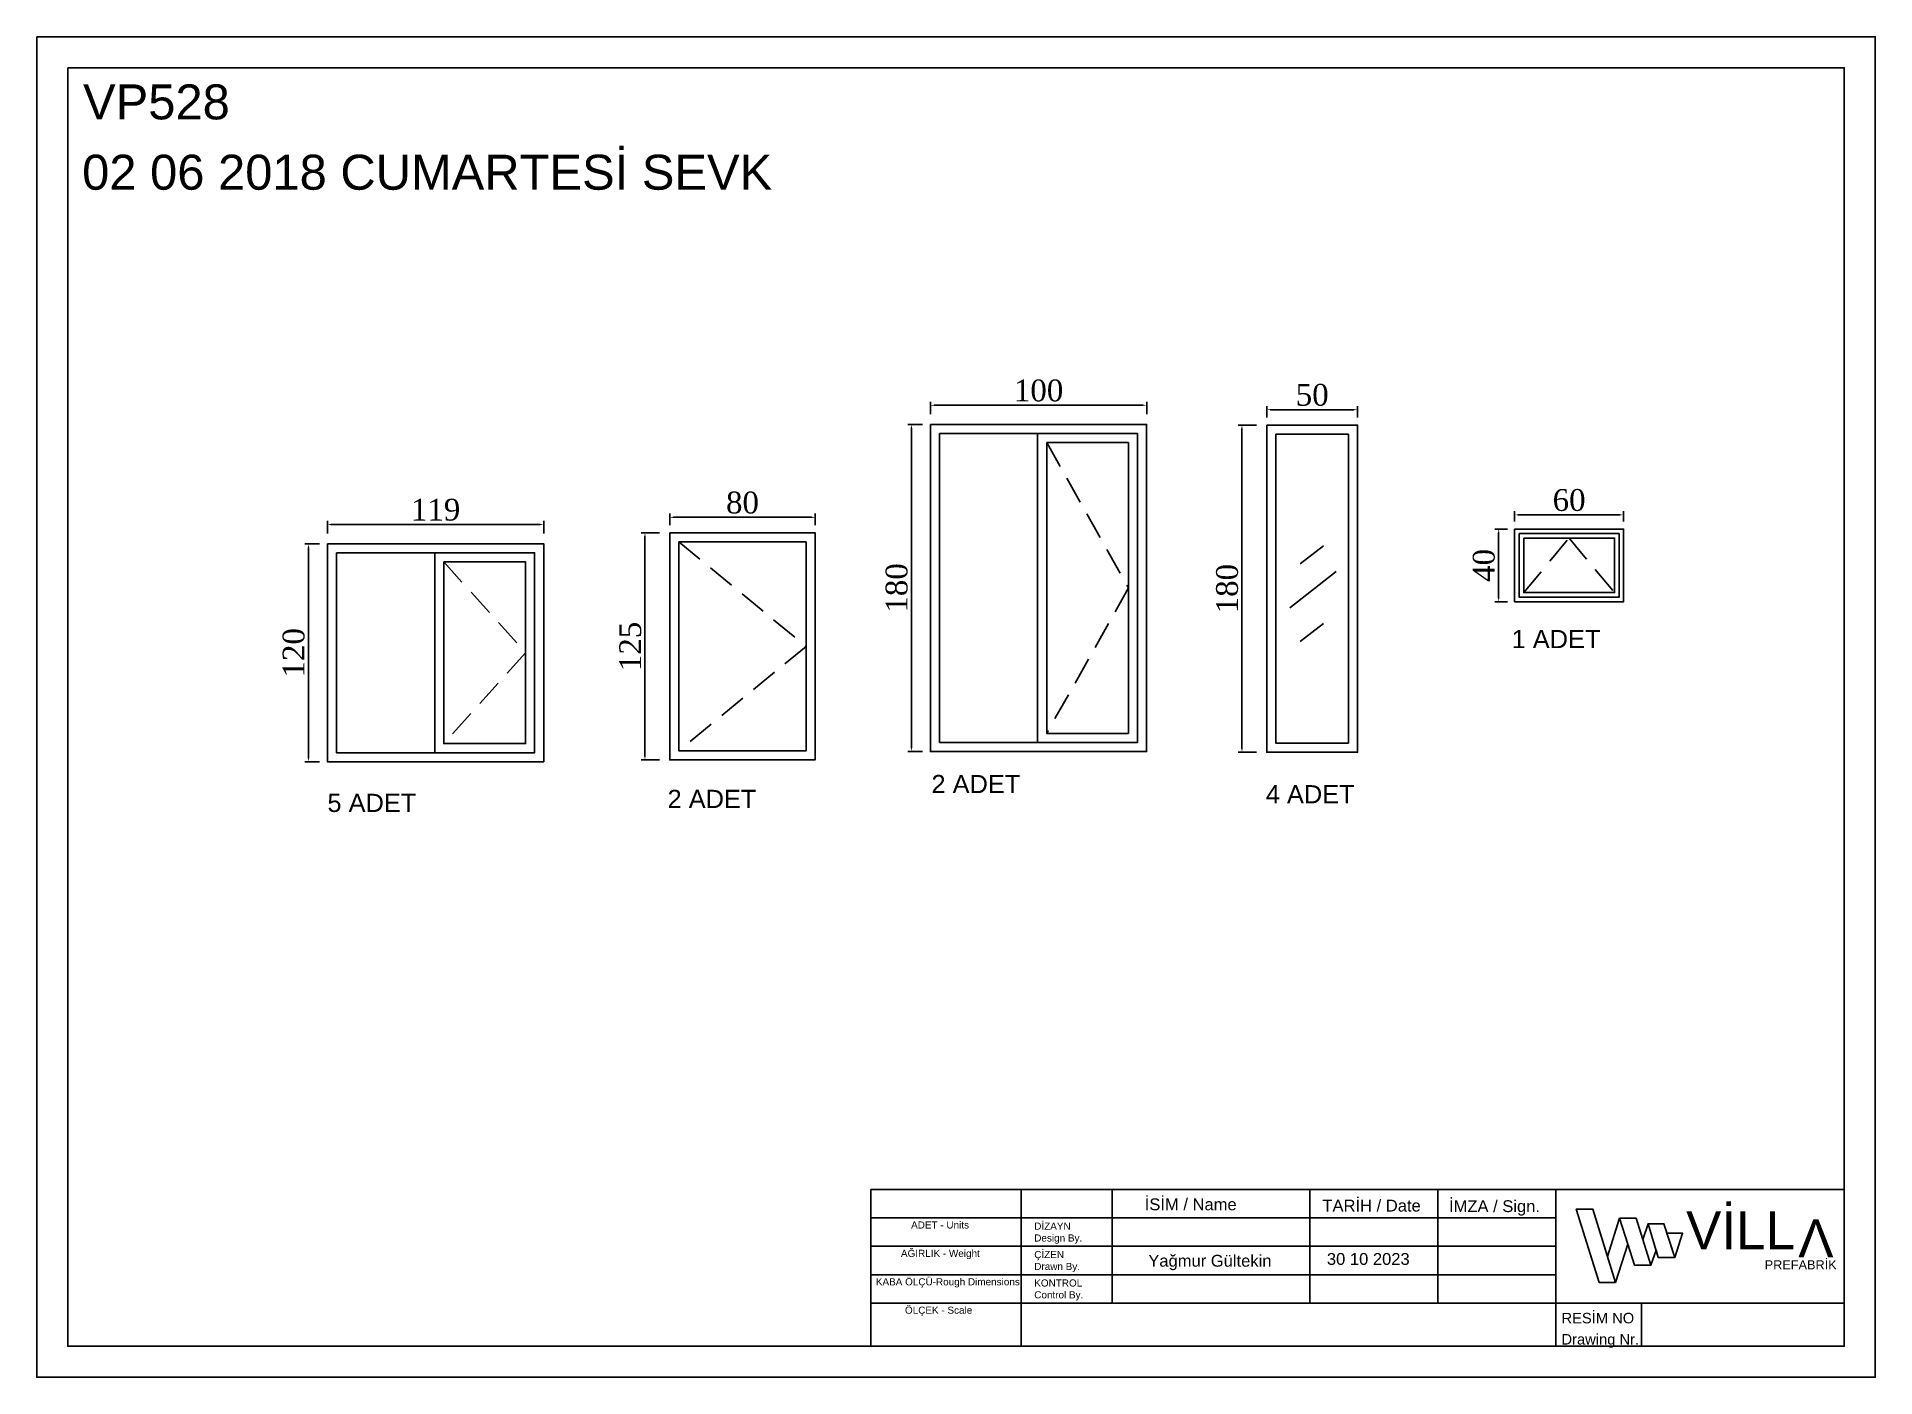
# Model space of a CAD drawing. Header units: millimetres. Extents: x 206945 to 219731, y -209822 to -201066.
# Drawn here: x 206945 to 207957, y -204117 to -203379 of the extents above; entities that cross this region are included whole.
import ezdxf
from ezdxf.enums import TextEntityAlignment as Align

# ---------------------------------------------------------------- set-up
doc = ezdxf.new("R2010")
doc.units = ezdxf.units.MM
doc.header["$MEASUREMENT"] = 0
doc.linetypes.add('DASHED', pattern=[0.75, 0.5, -0.25])
for name, color, linetype in [('1', 250, 'Continuous'), ('Block1', 255, 'Continuous'), ('TEFRIS', 4, 'Continuous')]:
    doc.layers.add(name, color=color, linetype=linetype)
doc.styles.add('133', font='times.ttf')
doc.styles.get("Standard").update_dxf_attribs({"font": 'arial.ttf'})
doc.dimstyles.new('MAKAS', dxfattribs={"dimscale": 20, "dimtxt": 1.3, "dimasz": 1, "dimexe": 0.3, "dimexo": 0.3, "dimgap": 0.1, "dimtad": 1, "dimrnd": 1, "dimzin": 12, "dimdsep": 46, "dimlunit": 6, "dimtxsty": '133', "dimcen": 0.8, "dimdle": 0.0005, "dimclrd": 4, "dimclre": 6, "dimclrt": 2, "dimazin": 3, "dimtfac": 1, "dimtmove": 0, "dimatfit": 2, "dimldrblk": 'DOTSMALL', "dimfxl": 0, "dimtolj": 1, "dimtzin": 0, "dimarcsym": 0})

msp = doc.modelspace()

# ---------------------------------------------------------------- texts
at = {"color": 6, "ltscale": 5}
for s, height, p in [('VP528', 19.2624, (206970.839, -203424.544)), ('02 06 2018 CUMARTESİ SEVK ', 19.26244, (206970.338, -203463.249))]:
    msp.add_text(s, height=height, dxfattribs=at).set_placement(p)
at = {"color": 0, "ltscale": 5, "char_height": 10, "attachment_point": 1}
for s, insert in [('1 ADET', (207757.143, -203705.547)), ('2 ADET', (207437.826, -203785.329)), ('4 ADET', (207621.852, -203790.942)), ('5 ADET', (207105.364, -203795.7)), ('2 ADET', (207292.569, -203793.515))]:
    msp.add_mtext(s, dxfattribs=dict(at, insert=insert))
at = {"width": 1137.80697, "attachment_point": 1}
for s, insert, char_height in [('{\\f@Arial Unicode MS|b0|i0|c162|p34;VİLL}', (207853.186, -204025.456), 20.86386), ('{\\f@Arial Unicode MS|b0|i0|c162|p34;PREFABRİK}', (207896.436, -204052.404), 5.00733)]:
    msp.add_mtext(s, dxfattribs=dict(at, insert=insert, char_height=char_height))
at = {"insert": (207934.35, -204050.785), "char_height": 20.86386, "width": 1137.80697, "attachment_point": 1, "rotation": 180}
msp.add_mtext('{\\f@Arial Unicode MS|b0|i0|c162|p34;V}', dxfattribs=at)
at = {"layer": '1', "color": 0, "lineweight": 25}
for s, height, p in [('İSİM / Name', 6.5173, (207555.227, -204024.902)), ('TARİH / Date', 6.5173, (207653.004, -204025.599)), ('İMZA / Sign.', 6.5173, (207722.697, -204025.905)), ('ADET - Units', 3.91038, (207426.63, -204034.939)), ('DİZAYN', 3.9104, (207494.408, -204035.59)), ('Design By.', 3.9104, (207494.408, -204042.108)), ('AĞIRLIK - Weight', 3.91038, (207421.04, -204050.58)), ('ÇİZEN', 3.9104, (207494.408, -204051.232)), ('Drawn By.', 3.9104, (207494.408, -204057.749)), ('Yağmur Gültekin', 6.5173, (207557.186, -204055.948)), ('KABA ÖLÇÜ-Rough Dimensions', 3.91038, (207407.226, -204066.222)), ('KONTROL', 3.9104, (207494.408, -204066.873)), ('Control By.', 3.91038, (207494.408, -204073.391)), ('ÖLÇEK - Scale', 3.91038, (207423.249, -204081.831)), ('RESİM NO', 5.7932, (207784.602, -204087.142)), ('Drawing Nr.', 5.79315, (207784.602, -204098.809))]:
    e = msp.add_text(s, height=height, dxfattribs=at)
    e.set_placement(p)
    e.dxf.unprotected_set("ltscale", 0)
e = msp.add_text('30 10 2023', height=6.5173, dxfattribs=at)
e.set_placement((207701.047, -204054.956), align=Align.RIGHT)
e.dxf.unprotected_set("ltscale", 0)

# ---------------------------------------------------------------- blocks, each defined once
blk = doc.blocks.new('*D7468')
at = {"color": 6, "linetype": 'Continuous', "lineweight": -2}
for p, q in [((207622.4, -203588.6), (207622.4, -203582.3)), ((207672.4, -203588.6), (207672.4, -203582.3))]:
    blk.add_line(p, q, dxfattribs=at)
at = {"color": 4, "linetype": 'Continuous', "lineweight": -2}
blk.add_line((207670.4, -203584.3), (207624.4, -203584.3), dxfattribs=at)
at = {"color": 4}
for points in [[(207624.4, -203584), (207624.4, -203584.6), (207622.4, -203584.3)], [(207670.4, -203584.6), (207670.4, -203584), (207672.4, -203584.3)]]:
    blk.add_solid(points, dxfattribs=at)
at = {"layer": 'Defpoints', "color": 0}
for p in [(207622.4, -203584.3), (207622.4, -203590.6), (207672.4, -203590.6)]:
    blk.add_point(p, dxfattribs=at)
at = {"color": 2, "insert": (207647.4, -203576.2), "char_height": 12, "attachment_point": 5, "style": '133'}
blk.add_mtext('\\A1;50', dxfattribs=at)
blk = doc.blocks.new('_DotSmall')
at = {"color": 0, "linetype": 'ByBlock', "const_width": 0.5}
blk.add_lwpolyline([(-0.0625, 0, 1), (0.0625, 0, 1)], format="xyb", close=True, dxfattribs=at)
blk = doc.blocks.new('*D7469')
at = {"color": 6, "linetype": 'Continuous', "lineweight": -2}
for p, q in [((207616.7, -203592.8), (207606.7, -203592.8)), ((207616.7, -203772.8), (207606.7, -203772.8))]:
    blk.add_line(p, q, dxfattribs=at)
at = {"color": 4, "linetype": 'Continuous', "lineweight": -2}
blk.add_line((207608.7, -203594.8), (207608.7, -203770.8), dxfattribs=at)
at = {"color": 4}
for points in [[(207609.1, -203594.8), (207608.4, -203594.8), (207608.7, -203592.8)], [(207608.4, -203770.8), (207609.1, -203770.8), (207608.7, -203772.8)]]:
    blk.add_solid(points, dxfattribs=at)
at = {"layer": 'Defpoints', "color": 0}
for p in [(207618.7, -203592.8), (207608.7, -203772.8), (207618.7, -203772.8)]:
    blk.add_point(p, dxfattribs=at)
at = {"color": 2, "insert": (207600.6, -203682.8), "char_height": 12, "attachment_point": 5, "rotation": 90, "style": '133'}
blk.add_mtext('\\A1;180', dxfattribs=at)
blk = doc.blocks.new('*D7470')
at = {"color": 6, "linetype": 'Continuous', "lineweight": -2}
for p, q in [((207105.4, -203652.5), (207105.4, -203645.5)), ((207224.4, -203652.5), (207224.4, -203645.5))]:
    blk.add_line(p, q, dxfattribs=at)
at = {"color": 4, "linetype": 'Continuous', "lineweight": -2}
blk.add_line((207107.4, -203647.5), (207222.4, -203647.5), dxfattribs=at)
at = {"color": 4}
for points in [[(207107.4, -203647.2), (207107.4, -203647.9), (207105.4, -203647.5)], [(207222.4, -203647.9), (207222.4, -203647.2), (207224.4, -203647.5)]]:
    blk.add_solid(points, dxfattribs=at)
at = {"layer": 'Defpoints', "color": 0}
for p in [(207224.4, -203647.5), (207105.4, -203654.5), (207224.4, -203654.5)]:
    blk.add_point(p, dxfattribs=at)
at = {"color": 2, "insert": (207164.9, -203639.4), "char_height": 12, "attachment_point": 5, "style": '133'}
blk.add_mtext('\\A1;119', dxfattribs=at)
blk = doc.blocks.new('*D7471')
at = {"color": 6, "linetype": 'Continuous', "lineweight": -2}
for p, q in [((207101, -203658.1), (207092.9, -203658.1)), ((207101, -203778.1), (207092.9, -203778.1))]:
    blk.add_line(p, q, dxfattribs=at)
at = {"color": 4, "linetype": 'Continuous', "lineweight": -2}
blk.add_line((207094.9, -203660.1), (207094.9, -203776.1), dxfattribs=at)
at = {"color": 4}
for points in [[(207095.2, -203660.1), (207094.6, -203660.1), (207094.9, -203658.1)], [(207094.6, -203776.1), (207095.2, -203776.1), (207094.9, -203778.1)]]:
    blk.add_solid(points, dxfattribs=at)
at = {"layer": 'Defpoints', "color": 0}
for p in [(207103, -203658.1), (207094.9, -203778.1), (207103, -203778.1)]:
    blk.add_point(p, dxfattribs=at)
at = {"color": 2, "insert": (207086.8, -203718.1), "char_height": 12, "attachment_point": 5, "rotation": 90, "style": '133'}
blk.add_mtext('\\A1;120', dxfattribs=at)
blk = doc.blocks.new('*D7472')
at = {"color": 6, "linetype": 'Continuous', "lineweight": -2}
for p, q in [((207758.8, -203645.9), (207758.8, -203640.2)), ((207818.8, -203645.9), (207818.8, -203640.2))]:
    blk.add_line(p, q, dxfattribs=at)
at = {"color": 4, "linetype": 'Continuous', "lineweight": -2}
blk.add_line((207816.8, -203642.2), (207760.8, -203642.2), dxfattribs=at)
at = {"color": 4}
for points in [[(207760.8, -203641.9), (207760.8, -203642.5), (207758.8, -203642.2)], [(207816.8, -203642.5), (207816.8, -203641.9), (207818.8, -203642.2)]]:
    blk.add_solid(points, dxfattribs=at)
at = {"layer": 'Defpoints', "color": 0}
for p in [(207758.8, -203642.2), (207758.8, -203647.9), (207818.8, -203647.9)]:
    blk.add_point(p, dxfattribs=at)
at = {"color": 2, "insert": (207788.8, -203634.1), "char_height": 12, "attachment_point": 5, "style": '133'}
blk.add_mtext('\\A1;60', dxfattribs=at)
blk = doc.blocks.new('*D7473')
at = {"color": 6, "linetype": 'Continuous', "lineweight": -2}
for p, q in [((207754.9, -203650), (207748, -203650)), ((207754.9, -203690), (207748, -203690))]:
    blk.add_line(p, q, dxfattribs=at)
at = {"color": 4, "linetype": 'Continuous', "lineweight": -2}
blk.add_line((207750, -203652), (207750, -203688), dxfattribs=at)
at = {"color": 4}
for points in [[(207750.4, -203652), (207749.7, -203652), (207750, -203650)], [(207749.7, -203688), (207750.4, -203688), (207750, -203690)]]:
    blk.add_solid(points, dxfattribs=at)
at = {"layer": 'Defpoints', "color": 0}
for p in [(207756.9, -203650), (207750, -203690), (207756.9, -203690)]:
    blk.add_point(p, dxfattribs=at)
at = {"color": 2, "insert": (207741.9, -203670), "char_height": 12, "attachment_point": 5, "rotation": 90, "style": '133'}
blk.add_mtext('\\A1;40', dxfattribs=at)
blk = doc.blocks.new('*D7474')
at = {"color": 6, "linetype": 'Continuous', "lineweight": -2}
for p, q in [((207293.8, -203647.9), (207293.8, -203641.5)), ((207373.8, -203647.9), (207373.8, -203641.5))]:
    blk.add_line(p, q, dxfattribs=at)
at = {"color": 4, "linetype": 'Continuous', "lineweight": -2}
blk.add_line((207371.8, -203643.5), (207295.8, -203643.5), dxfattribs=at)
at = {"color": 4}
for points in [[(207295.8, -203643.2), (207295.8, -203643.9), (207293.8, -203643.5)], [(207371.8, -203643.9), (207371.8, -203643.2), (207373.8, -203643.5)]]:
    blk.add_solid(points, dxfattribs=at)
at = {"layer": 'Defpoints', "color": 0}
for p in [(207293.8, -203643.5), (207293.8, -203649.9), (207373.8, -203649.9)]:
    blk.add_point(p, dxfattribs=at)
at = {"color": 2, "insert": (207333.8, -203635.5), "char_height": 12, "attachment_point": 5, "style": '133'}
blk.add_mtext('\\A1;80', dxfattribs=at)
blk = doc.blocks.new('*D7475')
at = {"color": 6, "linetype": 'Continuous', "lineweight": -2}
for p, q in [((207288.1, -203652.1), (207278.1, -203652.1)), ((207288.1, -203777.1), (207278.1, -203777.1))]:
    blk.add_line(p, q, dxfattribs=at)
at = {"color": 4, "linetype": 'Continuous', "lineweight": -2}
blk.add_line((207280.1, -203654.1), (207280.1, -203775.1), dxfattribs=at)
at = {"color": 4}
for points in [[(207280.5, -203654.1), (207279.8, -203654.1), (207280.1, -203652.1)], [(207279.8, -203775.1), (207280.5, -203775.1), (207280.1, -203777.1)]]:
    blk.add_solid(points, dxfattribs=at)
at = {"layer": 'Defpoints', "color": 0}
for p in [(207290.1, -203652.1), (207280.1, -203777.1), (207290.1, -203777.1)]:
    blk.add_point(p, dxfattribs=at)
at = {"color": 2, "insert": (207272.1, -203714.6), "char_height": 12, "attachment_point": 5, "rotation": 90, "style": '133'}
blk.add_mtext('\\A1;125', dxfattribs=at)
blk = doc.blocks.new('*D7476')
at = {"color": 6, "linetype": 'Continuous', "lineweight": -2}
for p, q in [((207437.3, -203586.8), (207437.3, -203579.9)), ((207556.3, -203586.8), (207556.3, -203579.9))]:
    blk.add_line(p, q, dxfattribs=at)
at = {"color": 4, "linetype": 'Continuous', "lineweight": -2}
blk.add_line((207439.3, -203581.9), (207554.3, -203581.9), dxfattribs=at)
at = {"color": 4}
for points in [[(207439.3, -203581.6), (207439.3, -203582.2), (207437.3, -203581.9)], [(207554.3, -203582.2), (207554.3, -203581.6), (207556.3, -203581.9)]]:
    blk.add_solid(points, dxfattribs=at)
at = {"layer": 'Defpoints', "color": 0}
for p in [(207437.3, -203588.8), (207556.3, -203581.9), (207556.3, -203588.8)]:
    blk.add_point(p, dxfattribs=at)
at = {"color": 2, "insert": (207496.8, -203573.8), "char_height": 12, "attachment_point": 5, "style": '133'}
blk.add_mtext('\\A1;100', dxfattribs=at)
blk = doc.blocks.new('*D7477')
at = {"color": 6, "linetype": 'Continuous', "lineweight": -2}
for p, q in [((207432.9, -203592.4), (207424.8, -203592.4)), ((207432.9, -203772.4), (207424.8, -203772.4))]:
    blk.add_line(p, q, dxfattribs=at)
at = {"color": 4, "linetype": 'Continuous', "lineweight": -2}
blk.add_line((207426.8, -203594.4), (207426.8, -203770.4), dxfattribs=at)
at = {"color": 4}
for points in [[(207427.1, -203594.4), (207426.4, -203594.4), (207426.8, -203592.4)], [(207426.4, -203770.4), (207427.1, -203770.4), (207426.8, -203772.4)]]:
    blk.add_solid(points, dxfattribs=at)
at = {"layer": 'Defpoints', "color": 0}
for p in [(207434.9, -203592.4), (207426.8, -203772.4), (207434.9, -203772.4)]:
    blk.add_point(p, dxfattribs=at)
at = {"color": 2, "insert": (207418.7, -203682.4), "char_height": 12, "attachment_point": 5, "rotation": 90, "style": '133'}
blk.add_mtext('\\A1;180', dxfattribs=at)

# ---------------------------------------------------------------- dimensions: what is measured, and where the dimension line sits
at = {"color": 6, "linetype": 'Continuous'}
dim = msp.add_linear_dim(base=(207556.265, -203581.905), p1=(207437.265, -203588.823), p2=(207556.265, -203588.823), text='100', dimstyle='MAKAS', override={"dimtxt": 0.6, "dimasz": 0.1, "dimexe": 0.1, "dimexo": 0.1, "dimtxsty": '133', "dimtfill": 0}, dxfattribs=at)
dim.commit()
dim.dimension.update_dxf_attribs({"geometry": '*D7476', "text_midpoint": (207496.765, -203573.815)})
for base, p1, p2, picture, middle in [((207622.365, -203584.301), (207672.365, -203590.639), (207622.365, -203590.639), '*D7468', (207647.365, -203576.211)), ((207293.785, -203643.549), (207373.785, -203649.888), (207293.785, -203649.888), '*D7474', (207333.785, -203635.459)), ((207758.812, -203642.186), (207818.812, -203647.878), (207758.812, -203647.878), '*D7472', (207788.812, -203634.096)), ((207224.388, -203647.542), (207105.388, -203654.46), (207224.388, -203654.46), '*D7470', (207164.888, -203639.434))]:
    dim = msp.add_linear_dim(base=base, p1=p1, p2=p2, dimstyle='MAKAS', override={"dimtxt": 0.6, "dimasz": 0.1, "dimexe": 0.1, "dimexo": 0.1}, dxfattribs=at)
    dim.commit()
    dim.dimension.update_dxf_attribs({"geometry": picture, "text_midpoint": middle})
for base, p1, p2, picture, middle in [((207426.766, -203772.435), (207434.856, -203592.435), (207434.856, -203772.435), '*D7477', (207418.676, -203682.435)), ((207608.728, -203772.823), (207618.651, -203592.823), (207618.651, -203772.823), '*D7469', (207600.638, -203682.823)), ((207750.025, -203689.99), (207756.934, -203649.99), (207756.934, -203689.99), '*D7473', (207741.935, -203669.99)), ((207094.889, -203778.072), (207102.979, -203658.072), (207102.979, -203778.072), '*D7471', (207086.799, -203718.072)), ((207280.148, -203777.071), (207290.071, -203652.071), (207290.071, -203777.071), '*D7475', (207272.058, -203714.571))]:
    dim = msp.add_linear_dim(base=base, p1=p1, p2=p2, angle=90, dimstyle='MAKAS', override={"dimtxt": 0.6, "dimasz": 0.1, "dimexe": 0.1, "dimexo": 0.1}, dxfattribs=at)
    dim.commit()
    dim.dimension.update_dxf_attribs({"geometry": picture, "text_midpoint": middle})

# ---------------------------------------------------------------- linework, layer by layer
at = {"linetype": 'Continuous', "lineweight": 25}
msp.add_line((207940.25, -204075.998), (207404.384, -204075.998), dxfattribs=at)
at = {"color": 254, "linetype": 'Continuous', "lineweight": 25, "ltscale": 1}
for p, q in [((207932.026, -204075.998), (207781.404, -204075.998)), ((207828.63, -204075.998), (207828.63, -204099.738))]:
    msp.add_line(p, q, dxfattribs=at)
at = {"color": 2}
for points in [[(206945.368, -203379.081), (207957.297, -203379.081), (207957.297, -204116.784), (206945.368, -204116.784)], [(206962.415, -203396.128), (207940.25, -203396.128), (207940.25, -204099.738), (206962.415, -204099.738)], [(207404.384, -204013.432), (207940.25, -204013.432), (207940.25, -204099.738), (207404.384, -204099.738)]]:
    msp.add_lwpolyline(points, close=True, dxfattribs=at)
msp.add_lwpolyline([(207792.713, -204024.217), (207805.434, -204064.607), (207814.291, -204064.607), (207801.78, -204024.217), (207792.713, -204024.217), (207801.78, -204024.217), (207809.897, -204050.421), (207816.617, -204029.268), (207825.695, -204029.268), (207833.778, -204055.16), (207824.81, -204055.16), (207821.145, -204043.577), (207814.291, -204064.607), (207821.145, -204043.577), (207816.617, -204029.268), (207825.695, -204029.268), (207829.335, -204040.928), (207832.228, -204032.366), (207837.875, -204050.845), (207836.639, -204046.802), (207833.778, -204055.16), (207836.639, -204046.802), (207837.875, -204050.845), (207846.953, -204050.845), (207851.272, -204037.567), (207842.657, -204037.567), (207846.953, -204050.845), (207840.975, -204032.366), (207832.228, -204032.366)])
at = {"layer": '1', "color": 7, "linetype": 'Continuous', "lineweight": 25, "ltscale": 1}
for p, q in [((207487.153, -204099.738), (207487.153, -204013.432)), ((207781.404, -204013.432), (207781.404, -204099.738))]:
    msp.add_line(p, q, dxfattribs=at)
at = {"layer": '1', "color": 254, "linetype": 'Continuous', "lineweight": 25, "ltscale": 1, "flags": 128}
for points in [[(207537.336, -204013.432), (207537.336, -204075.998), (207537.336, -204075.998)], [(207646.159, -204013.432), (207646.159, -204076.397)], [(207716.562, -204013.432), (207716.562, -204075.998)]]:
    msp.add_lwpolyline(points, dxfattribs=at)
at = {"layer": '1', "color": 255, "linetype": 'Continuous', "lineweight": 25, "ltscale": 1, "flags": 128}
for points in [[(207404.384, -204029.073), (207537.336, -204029.073), (207646.159, -204029.073), (207690.493, -204029.073), (207781.404, -204029.073)], [(207404.384, -204044.715), (207537.336, -204044.715), (207646.159, -204044.715), (207690.493, -204044.715), (207781.404, -204044.715)], [(207404.384, -204060.356), (207537.336, -204060.356), (207646.159, -204060.356), (207690.493, -204060.356), (207781.404, -204060.356)]]:
    msp.add_lwpolyline(points, dxfattribs=at)
at = {"layer": 'Block1'}
for p, q in [((207496.265, -203597.435), (207496.265, -203767.435)), ((207653.637, -203659.171), (207640.853, -203669.169)), ((207164.388, -203663.072), (207164.388, -203773.072)), ((207660.585, -203673.335), (207635.017, -203693.332)), ((207653.637, -203701.942), (207640.853, -203711.94))]:
    msp.add_line(p, q, dxfattribs=at)
at = {"layer": 'Block1', "linetype": 'DASHED', "ltscale": 30}
for p, q in [((207501.265, -203602.435), (207546.265, -203682.435)), ((207298.785, -203657.071), (207368.785, -203714.571)), ((207763.812, -203684.99), (207788.812, -203654.99)), ((207788.812, -203654.99), (207813.812, -203684.99)), ((207169.388, -203668.072), (207214.388, -203718.072)), ((207546.265, -203682.435), (207501.265, -203762.435)), ((207214.388, -203718.072), (207169.388, -203768.072)), ((207368.785, -203714.571), (207298.785, -203772.071))]:
    msp.add_line(p, q, dxfattribs=at)
at = {"layer": 'Block1'}
for points in [[(207437.265, -203592.435), (207556.265, -203592.435), (207556.265, -203772.435), (207437.265, -203772.435), (207437.265, -203592.435)], [(207758.812, -203649.99), (207818.812, -203649.99), (207818.812, -203689.99), (207758.812, -203689.99), (207758.812, -203649.99)], [(207105.388, -203658.072), (207224.388, -203658.072), (207224.388, -203778.072), (207105.388, -203778.072), (207105.388, -203658.072)]]:
    msp.add_lwpolyline(points, dxfattribs=at)
for points in [[(207442.265, -203597.435), (207551.265, -203597.435), (207551.265, -203767.435), (207442.265, -203767.435)], [(207496.265, -203597.435), (207551.265, -203597.435), (207551.265, -203767.435), (207496.265, -203767.435)], [(207501.265, -203602.435), (207546.265, -203602.435), (207546.265, -203762.435), (207501.265, -203762.435)], [(207761.312, -203652.49), (207816.312, -203652.49), (207816.312, -203687.49), (207761.312, -203687.49)], [(207763.812, -203654.99), (207813.812, -203654.99), (207813.812, -203684.99), (207763.812, -203684.99)], [(207110.388, -203663.072), (207219.388, -203663.072), (207219.388, -203773.072), (207110.388, -203773.072)], [(207164.388, -203663.072), (207219.388, -203663.072), (207219.388, -203773.072), (207164.388, -203773.072)], [(207169.388, -203668.072), (207214.388, -203668.072), (207214.388, -203768.072), (207169.388, -203768.072)]]:
    msp.add_lwpolyline(points, close=True, dxfattribs=at)
at = {"layer": 'TEFRIS', "color": 0}
for points in [[(207622.365, -203592.823), (207672.365, -203592.823), (207672.365, -203772.823), (207622.365, -203772.823), (207622.365, -203592.823)], [(207293.785, -203652.071), (207373.785, -203652.071), (207373.785, -203777.071), (207293.785, -203777.071), (207293.785, -203652.071)]]:
    msp.add_lwpolyline(points, dxfattribs=at)
for points in [[(207627.365, -203597.823), (207667.365, -203597.823), (207667.365, -203767.823), (207627.365, -203767.823)], [(207298.785, -203657.071), (207368.785, -203657.071), (207368.785, -203772.071), (207298.785, -203772.071)]]:
    msp.add_lwpolyline(points, close=True, dxfattribs=at)

msp.set_redraw_order([(e.dxf.handle, doc.entitydb.next_handle()) for e in msp.query("TEXT MTEXT ATTDEF DIMENSION ARC_DIMENSION")])  # texts and dimensions are drawn at this point

doc.saveas('drawing.dxf')
